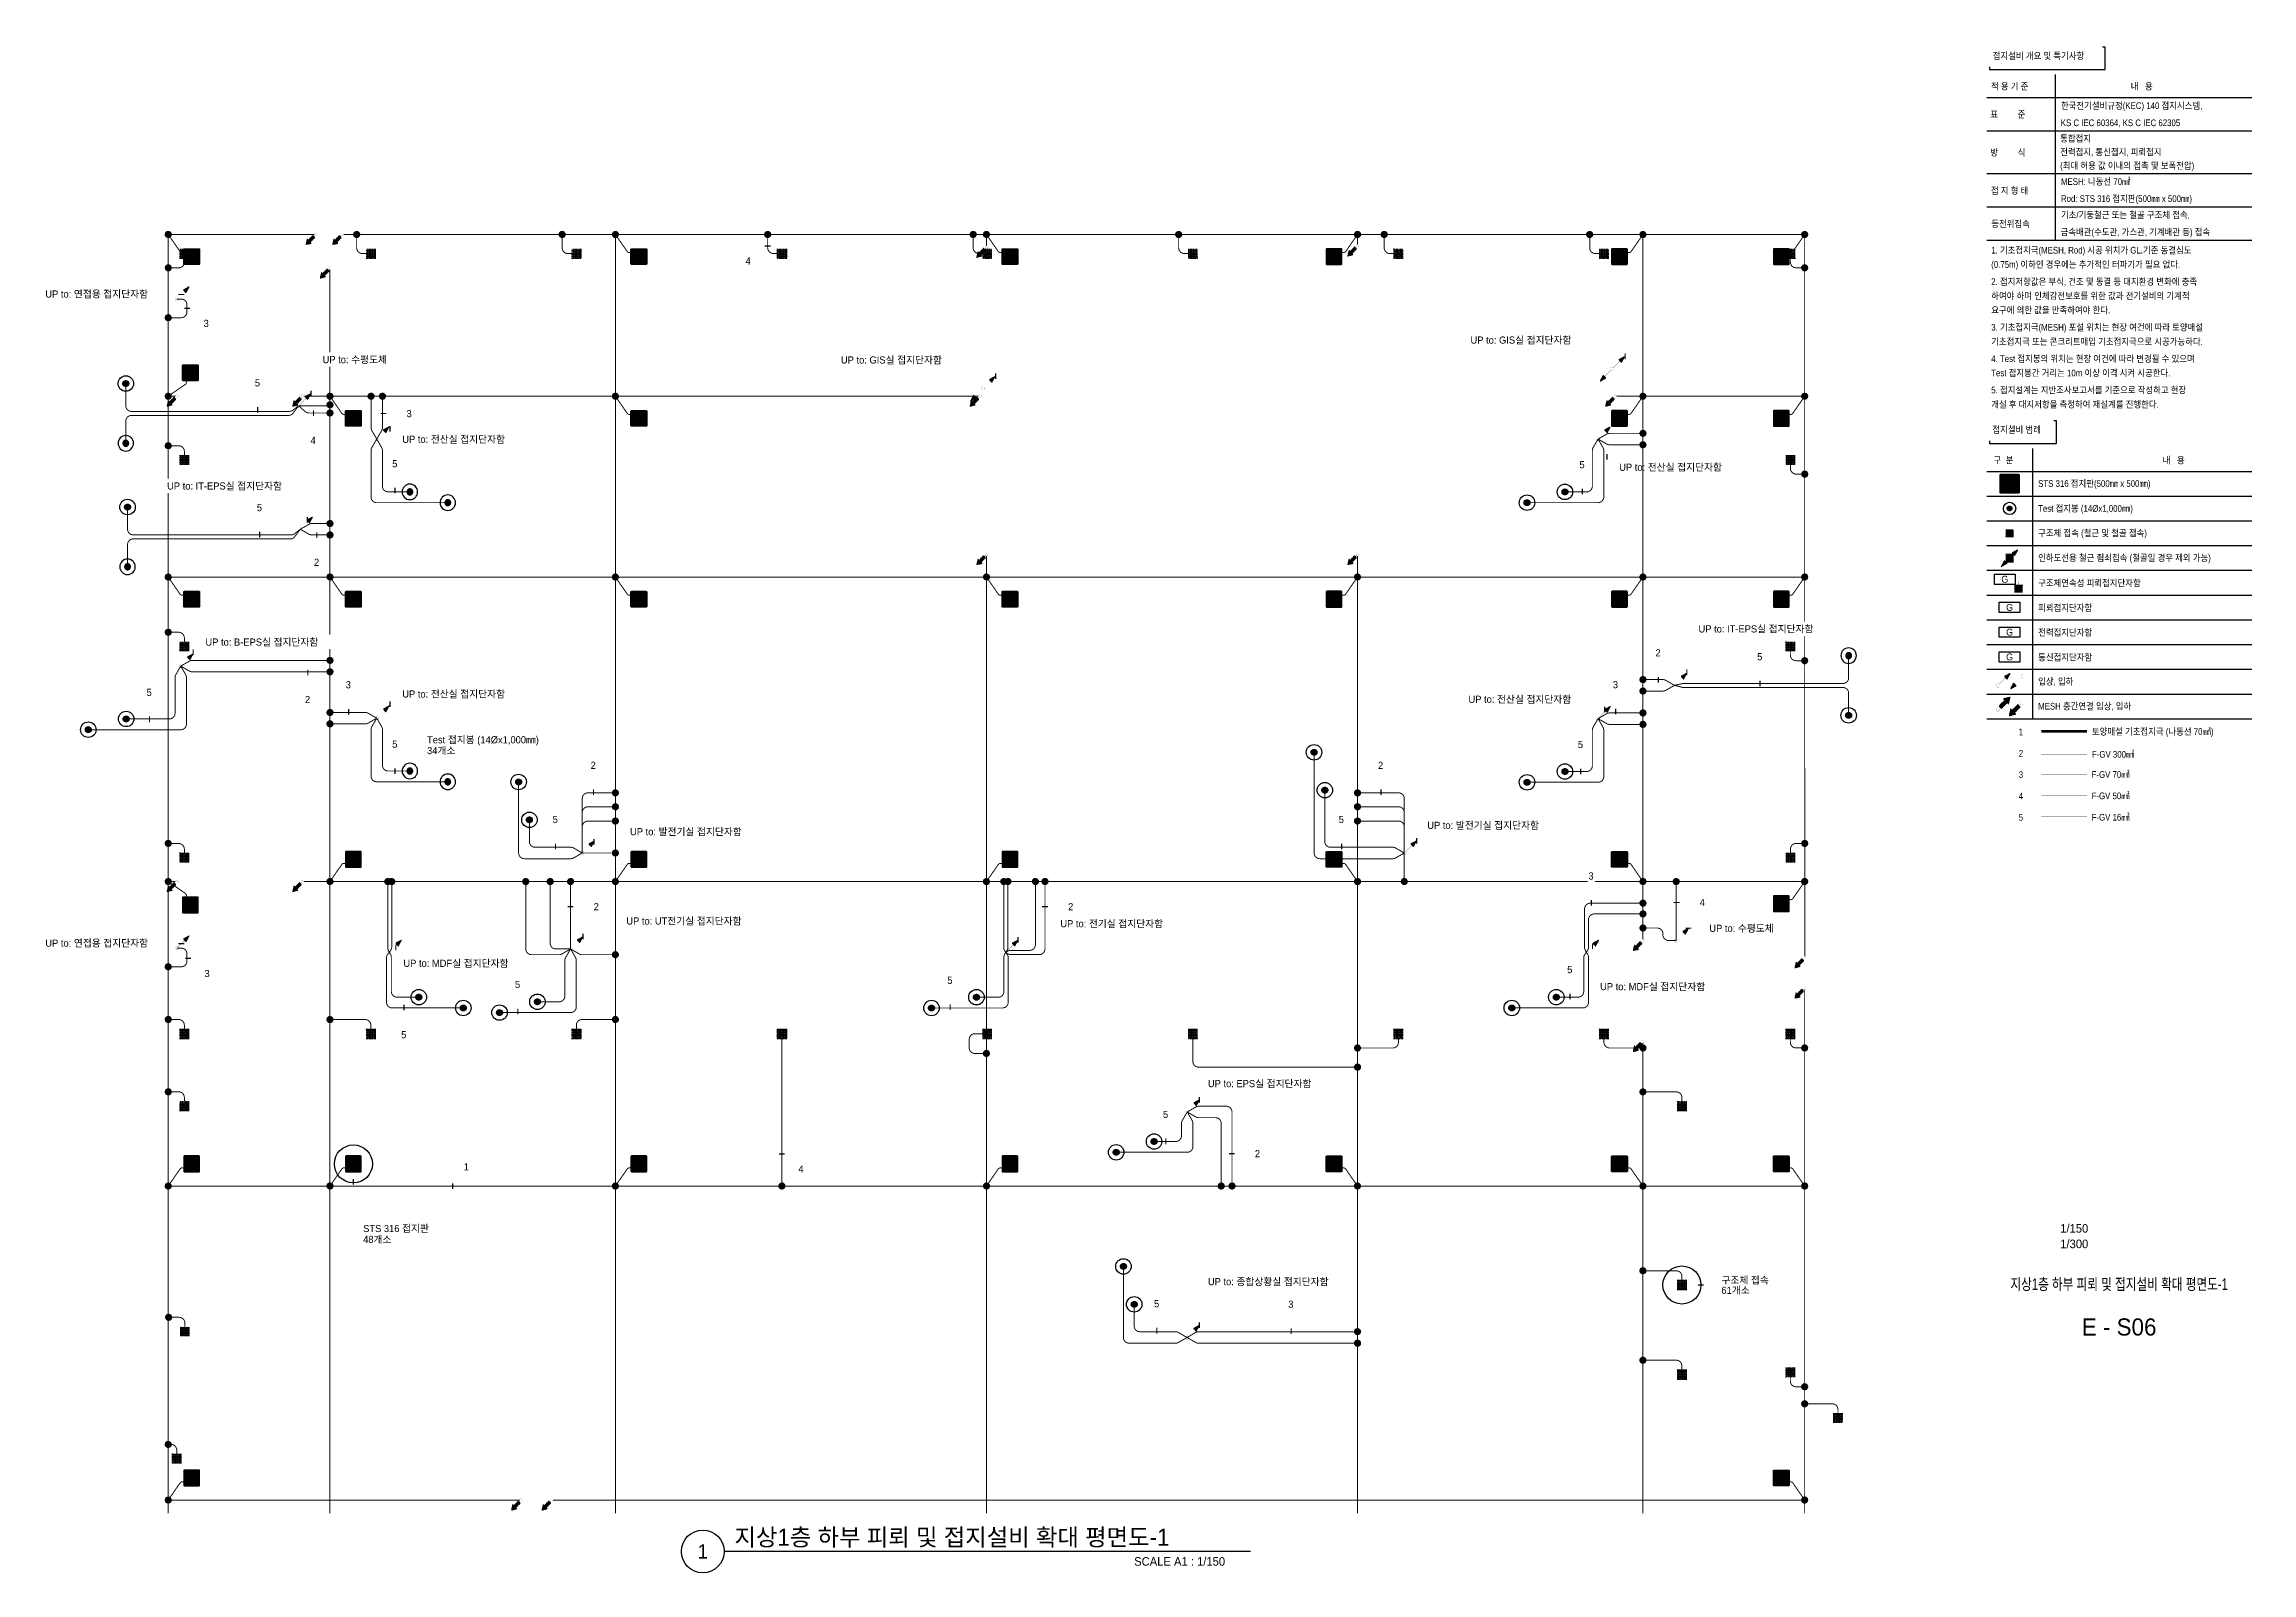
# Model space of a CAD drawing. Header units: millimetres. Extents: x 84495 to 502050, y -708375 to 1238700.
# Drawn here: x 259880 to 375900, y -530175 to -449850 of the extents above; entities that cross this region are included whole.
import ezdxf
from ezdxf.enums import TextEntityAlignment as Align

# ---------------------------------------------------------------- set-up
doc = ezdxf.new("R2010")
doc.units = ezdxf.units.MM
doc.header["$LTSCALE"] = 150
doc.set_wipeout_variables(frame=1)
for name, pattern in [('AM_ISO09W050', [22.5, 12, -1.5, 3, -1.5, 3, -1.5]), ('C2', [18.5, 13.5, -2, 1, -2]), ('HID', [2.3, 1.5, -0.8])]:
    doc.linetypes.add(name, pattern=pattern)
doc.layers.get('0').update_dxf_attribs({"lineweight": 0})
for name, color, linetype in [('------99 Grounding and Lightning', 3, 'Continuous'), ('------99 Grounding_Grounding Terminal Board_E', 3, 'Continuous'), ('------99 Grounding_Grounding Terminal Board_T', 2, 'Continuous'), ('------99 Grounding_Mesh', 6, 'Continuous'), ('-----09 E-WIRE-GV', 2, 'Continuous'), ('-----20 General Symbol', 3, 'Continuous'), ('-----29 Cable Schedule', 1, 'Continuous'), ('-----29 Indicator', 1, 'Continuous'), ('-----30 Text', 2, 'Continuous'), ('-----41 Drawing Title', 2, 'Continuous'), ('-----42 Drawing Number', 2, 'Continuous'), ('-----43 Drawing Scale', 3, 'Continuous')]:
    doc.layers.add(name, color=color, linetype=linetype)
doc.styles.add('ELEC', font='')
doc.styles.get('ELEC').set_extended_font_data('Dotum')
pattern_1 = [(180, (845852.563, 610254.6404), (-1e-14, -6.25), [])]

msp = doc.modelspace()

# ---------------------------------------------------------------- texts
at = {"layer": '-----41 Drawing Title', "style": 'ELEC', "width": 0.75}
msp.add_text('지상1층 하부 피뢰 및 접지설비 확대 평면도-1', height=600, dxfattribs=at).set_placement((368925, -515005), align=Align.MIDDLE_CENTER)
at = {"layer": '-----41 Drawing Title', "color": 2, "style": 'ELEC'}
msp.add_text('지상1층 하부 피뢰 및 접지설비 확대 평면도-1', height=900, dxfattribs=at).set_placement((296156, -528750))
at = {"layer": '-----41 Drawing Title', "color": 7, "style": 'ELEC'}
msp.add_text('1', height=750, dxfattribs=at).set_placement((294491, -529050), align=Align.MIDDLE)
at = {"layer": '-----41 Drawing Title', "style": 'ELEC'}
msp.add_text('SCALE A1 : 1/150', height=450, dxfattribs=at).set_placement((321941, -529800), align=Align.RIGHT)
at = {"layer": '-----42 Drawing Number', "style": 'ELEC'}
msp.add_text('E - S06', height=900, dxfattribs=at).set_placement((368925, -517255), align=Align.MIDDLE_CENTER)
at = {"layer": '-----43 Drawing Scale', "style": 'ELEC'}
for s, p in [('1/150', (365830, -512300)), ('1/300', (365830, -513115))]:
    msp.add_text(s, height=450, dxfattribs=at).set_placement(p)

# ---------------------------------------------------------------- blocks, each defined once
blk = doc.blocks.new('접지봉')
at = {"linetype": 'HID', "ltscale": 200}
h = blk.add_hatch(color=256, dxfattribs=at)
h.dxf.hatch_style = 1
edge = h.paths.add_edge_path()
edge.add_arc((0, 0), 102, 0, 360)
blk.add_circle((0, 0), 271)
blk.add_circle((0, 0), 102, dxfattribs=at)
blk = doc.blocks.new('접속점 (본딩)')
h = blk.add_hatch(color=256)
h.dxf.hatch_style = 1
h.paths.add_polyline_path([(125, 0, 1), (-125, 0, 1)])
at = {"const_width": 2}
for points in [[(125, 0, 1), (-125, 0)], [(125, 0, -1), (-125, 0)]]:
    blk.add_lwpolyline(points, format="xyb", dxfattribs=at)
blk = doc.blocks.new('입상입하1')
h = blk.add_hatch()
h.set_pattern_fill('ANSI31', color=256, scale=50, angle=135)
h.set_pattern_definition([(180, (845993.8846, 610394.13), (-1e-14, -6.25), [])])
h.paths.add_polyline_path([(432, 432), (321, 228), (229, 321)])
at = {"const_width": 3.93}
blk.add_lwpolyline([(0, 61, -1), (0, -61, -1), (0, 61)], format="xyb", dxfattribs=at)
for points in [[(43, 43), (275, 275)], [(434, 433), (322, 227), (229, 321), (434, 433)]]:
    blk.add_lwpolyline(points, dxfattribs=at)
blk = doc.blocks.new('STS 316 접지판')
blk.add_wipeout([(-254, -276), (-270, -270), (-276, -254), (-276, 254), (-270, 270), (-254, 276), (254, 276), (270, 270), (276, 254), (276, -254), (270, -270), (254, -276)])
h = blk.add_hatch(color=256)
h.dxf.hatch_style = 1
h.set_gradient(color1=(132, 132, 132), color2=(214, 214, 214), tint=1, name='SPHERICAL')
edge = h.paths.add_edge_path()
edge.add_line((-254, 276), (254, 276))
edge.add_arc((254, 254), 22.1, 0, 90, ccw=False)
edge.add_line((276, 254), (276, -254))
edge.add_arc((254, -254), 22.1, 270, 360, ccw=False)
edge.add_line((254, -276), (-254, -276))
edge.add_arc((-254, -254), 22.1, 180, 270, ccw=False)
edge.add_line((-276, -254), (-276, 254))
edge.add_arc((-254, 254), 22.1, 90, 180, ccw=False)
h.paths.add_polyline_path([(-169, 221), (169, 221, -0.668179), (173, 212), (-165, 212, -1.496606)], flags=16)
h.paths.add_polyline_path([(221, 169), (221, -169, -0.668179), (212, -173), (212, 165, -1.496606)], flags=16)
h.paths.add_polyline_path([(-173, -212), (165, -212, -1.496606), (169, -221), (-169, -221, -0.668179)], flags=16)
h.paths.add_polyline_path([(-221, 169, 0.022626), (-52, 0, 1.473564), (-43, 4, 0.045564)], flags=16)
h = blk.add_hatch(color=256)
h.set_gradient(color1=(255, 255, 255), tint=1, name='SPHERICAL')
edge = h.paths.add_edge_path()
edge.add_arc((-232, 232), 22.1, 0, 360)
edge = h.paths.add_edge_path()
edge.add_arc((-78, 249), 16.6, 0, 360)
edge = h.paths.add_edge_path()
edge.add_arc((78, 249), 16.6, 0, 360)
edge = h.paths.add_edge_path()
edge.add_arc((232, 232), 22.1, 0, 360)
edge = h.paths.add_edge_path()
edge.add_arc((249, -77), 16.6, 0, 360)
edge = h.paths.add_edge_path()
edge.add_arc((249, 77), 16.6, 0, 360)
edge = h.paths.add_edge_path()
edge.add_arc((-78, -249), 16.6, 0, 360)
edge = h.paths.add_edge_path()
edge.add_arc((78, -249), 16.6, 0, 360)
edge = h.paths.add_edge_path()
edge.add_arc((232, -232), 22.1, 0, 360)
edge = h.paths.add_edge_path()
edge.add_arc((-232, -232), 22.1, 0, 360)
edge = h.paths.add_edge_path()
edge.add_arc((-249, -77), 16.6, 0, 360)
edge = h.paths.add_edge_path()
edge.add_arc((-249, 77), 16.6, 0, 360)
edge = h.paths.add_edge_path()
edge.add_arc((0, 0), 22.1, 0, 360)
h = blk.add_hatch(color=256)
h.set_gradient(color1=(255, 255, 255), tint=1, name='SPHERICAL')
edge = h.paths.add_edge_path()
edge.add_arc((-249, -77), 16.6, 0, 360)
edge = h.paths.add_edge_path()
edge.add_arc((-249, 77), 16.6, 0, 360)
edge = h.paths.add_edge_path()
edge.add_arc((-232, 232), 22.1, 0, 360)
edge = h.paths.add_edge_path()
edge.add_arc((-78, 249), 16.6, 0, 360)
edge = h.paths.add_edge_path()
edge.add_arc((78, 249), 16.6, 0, 360)
edge = h.paths.add_edge_path()
edge.add_arc((0, 0), 22.1, 0, 360)
edge = h.paths.add_edge_path()
edge.add_arc((232, 232), 22.1, 0, 360)
h = blk.add_hatch(color=256)
h.set_gradient(color1=(132, 132, 132), one_color=1, tint=1, name='SPHERICAL')
edge = h.paths.add_edge_path()
edge.add_arc((0, 0), 22.1, 0, 360)
for points in [[(-254, 276), (254, 276, -0.414214), (276, 254), (276, -254, -0.414214), (254, -276), (-254, -276, -0.414214), (-276, -254), (-276, 254, -0.414214), (-254, 276, 0.033225)], [(-221, -169), (-221, 169, -0.668179), (-212, 173), (-43, 4, -0.414214), (-43, -4), (-212, -173, -0.668179), (-221, -169, -0.016281)], [(-169, 221), (169, 221, -0.668179), (173, 212), (4, 43, -0.414214), (-4, 43), (-173, 212, -0.668179), (-169, 221, -0.016281)], [(221, -169), (221, 169, 0.668179), (212, 173), (43, 4, 0.414214), (43, -4), (212, -173, 0.668179), (221, -169, 0.016281)], [(-169, -221), (169, -221, 0.668179), (173, -212), (4, -43, 0.414214), (-4, -43), (-173, -212, 0.668179), (-169, -221, 0.016281)]]:
    blk.add_lwpolyline(points, format="xyb")
for centre, radius in [((-249, 77), 16.6), ((-232, 232), 22.1), ((-78, 249), 16.6), ((0, 0), 22.1), ((78, 249), 16.6), ((232, 232), 22.1), ((249, 77), 16.6), ((-249, -77), 16.6), ((-232, -232), 22.1), ((-78, -249), 16.6), ((78, -249), 16.6), ((232, -232), 22.1), ((249, -77), 16.6)]:
    blk.add_circle(centre, radius)
blk = doc.blocks.new('A$Ccb354d3c')
at = {"layer": '------99 Grounding_Mesh', "xscale": 1.5, "yscale": 1.5, "zscale": 1.5}
for name, p in [('접속점 (본딩)', (0, 0)), ('STS 316 접지판', (1232, -1164))]:
    blk.add_blockref(name, p, dxfattribs=at)
at = {"layer": '------99 Grounding_Mesh', "linetype": 'AM_ISO09W050', "ltscale": 0.12, "const_width": 50}
blk.add_lwpolyline([(619, -893), (0, 0)], dxfattribs=at)
blk.add_lwpolyline([(619, -893, 0.7141311), (884, -816)], format="xyb", dxfattribs=at)
blk = doc.blocks.new('입상입하2')
h = blk.add_hatch()
h.set_pattern_fill('ANSI31', color=256, scale=100, angle=135)
h.set_pattern_definition([(180, (0, 0), (-2e-14, -12.5), [])])
h.paths.add_polyline_path([(326, 242), (377, 192), (433, 433), (192, 377), (242, 326), (39, 124), (124, 39)])
at = {"const_width": 3.93}
blk.add_lwpolyline([(0, 61, -1), (0, -61, -1), (0, 61)], format="xyb", dxfattribs=at)
blk.add_lwpolyline([(377, 192), (326, 242), (124, 39), (39, 124), (242, 326), (192, 377), (433, 433)], close=True, dxfattribs=at)
blk = doc.blocks.new('구조체접속')
h = blk.add_hatch()
h.set_pattern_fill('ANGLE', color=1, scale=200)
h.set_pattern_definition([(0, (0, 0), (0, 55), [40, -15]), (90, (0, 0), (-55, 3e-15), [40, -15])])
h.paths.add_polyline_path([(168, 168), (-168, 168), (-168, -168), (168, -168)])
at = {"color": 1}
for p, q in [((166, 168), (168, 166)), ((-168, -166), (-166, -168))]:
    blk.add_line(p, q, dxfattribs=at)
at = {"color": 1, "const_width": 2}
blk.add_lwpolyline([(168, 168), (-168, 168), (-168, -168), (168, -168)], close=True, dxfattribs=at)
blk = doc.blocks.new("'인하도선용 수직철근 또는 철골")
h = blk.add_hatch()
h.set_pattern_fill('ANSI31', color=256, scale=50, angle=135)
h.set_pattern_definition(pattern_1)
h.paths.add_polyline_path([(291, 293), (180, 89), (88, 181)])
h = blk.add_hatch()
h.set_pattern_fill('ANSI31', color=256, scale=50, angle=135)
h.set_pattern_definition(pattern_1)
h.paths.add_polyline_path([(-291, -293), (-180, -89), (-88, -181)])
at = {"const_width": 3.93}
for points in [[(293, 293), (181, 88), (88, 181), (293, 293)], [(-293, -293), (-181, -88), (-88, -181), (-293, -293)]]:
    blk.add_lwpolyline(points, dxfattribs=at)
at = {"xscale": 0.8, "yscale": 0.8, "zscale": 0.8}
blk.add_blockref('구조체접속', (0, 0), dxfattribs=at)
blk = doc.blocks.new('A$Cbdca0f5f')
at = {"color": 0}
blk.add_lwpolyline([(-360, -360), (-360, 0), (360, 0), (360, -360)], close=True, dxfattribs=at)
at = {"color": 0, "style": 'ELEC'}
blk.add_text('G', height=240, dxfattribs=at).set_placement((0, -180), align=Align.MIDDLE)
blk = doc.blocks.new('구조체연속성 TEST 단자함')
at = {"const_width": 2}
blk.add_lwpolyline([(491, -200), (491, -100, 0.414214), (391, 0), (360, 0)], format="xyb", dxfattribs=at)
at = {"layer": '------99 Grounding_Grounding Terminal Board_E'}
blk.add_blockref('A$Cbdca0f5f', (0, 180), dxfattribs=at)
at = {"xscale": 0.8, "yscale": 0.8, "zscale": 0.8}
blk.add_blockref('구조체접속', (491, -334), dxfattribs=at)
blk = doc.blocks.new('A13')
blk.add_lwpolyline([(-300, 0), (-300, 300), (300, 300), (300, 0)], close=True)
at = {"style": 'ELEC'}
blk.add_text('G', height=200, dxfattribs=at).set_placement((0, 150), align=Align.MIDDLE)
blk = doc.blocks.new('A$C8673a4d5')
blk.add_wipeout([(-32961, -47990), (-32961, -50363), (-32661, -50363), (-32661, -50663), (-25624, -50663), (-25624, -48290), (-25924, -48290), (-25924, -47990)]).dxf.layer = '-----29 Cable Schedule'
blk.add_wipeout([(-32961, -51192), (-5100, -51192), (-5100, -91305), (-32961, -91305)]).dxf.layer = '-----29 Cable Schedule'
at = {"layer": '-----29 Cable Schedule'}
blk.add_lwpolyline([(-32661, -50363), (-32661, -50663), (-25624, -50663), (-25624, -48290), (-25924, -48290)], dxfattribs=at)
blk.add_wipeout([(-32961, -47990), (-25924, -47990), (-25924, -50363), (-32961, -50363)]).dxf.layer = '-----29 Cable Schedule'
at = {"layer": '-----30 Text', "style": 'ELEC', "width": 0.9}
blk.add_text('접지설비 범례', height=700, dxfattribs=at).set_placement((-32369, -49206), align=Align.MIDDLE_LEFT)
blk.add_wipeout([(-32961, -51193), (-5100, -51193), (-5100, -91306), (-32961, -91306)]).dxf.layer = '-----29 Cable Schedule'
at = {"layer": '-----09 E-WIRE-GV', "color": 6, "linetype": 'AM_ISO09W050', "ltscale": 0.5, "const_width": 300}
blk.add_lwpolyline([(-27238, -80908), (-22438, -80908)], dxfattribs=at)
at = {"layer": '-----09 E-WIRE-GV', "color": 1, "linetype": 'C2', "ltscale": 0.5, "const_width": 30}
blk.add_lwpolyline([(-27238, -83304), (-22438, -83304)], dxfattribs=at)
at = {"layer": '-----09 E-WIRE-GV', "color": 3, "linetype": 'C2', "ltscale": 0.5, "const_width": 30}
blk.add_lwpolyline([(-27238, -85417), (-22438, -85417)], dxfattribs=at)
at = {"layer": '-----09 E-WIRE-GV', "color": 4, "linetype": 'C2', "ltscale": 0.5, "const_width": 30}
blk.add_lwpolyline([(-27238, -87664), (-22438, -87664)], dxfattribs=at)
at = {"layer": '-----09 E-WIRE-GV', "color": 2, "linetype": 'C2', "ltscale": 0.5, "const_width": 30}
blk.add_lwpolyline([(-27238, -89912), (-22438, -89912)], dxfattribs=at)
at = {"layer": '-----29 Cable Schedule'}
blk.add_line((-28161, -51193), (-28161, -79593), dxfattribs=at)
for points in [[(-32961, -53593), (-5100, -53593)], [(-32961, -56193), (-5100, -56193)], [(-32961, -58793), (-5100, -58793)], [(-32961, -61393), (-5100, -61393)], [(-32961, -63993), (-5100, -63993)], [(-32961, -66593), (-5100, -66593)], [(-32961, -69193), (-5100, -69193)], [(-32961, -71793), (-5100, -71793)], [(-32961, -74393), (-5100, -74393)], [(-32961, -76993), (-5100, -76993)], [(-32961, -79593), (-5100, -79593)]]:
    blk.add_lwpolyline(points, dxfattribs=at)
at = {"layer": '------99 Grounding and Lightning'}
for name, p, xscale, yscale, zscale in [('구조체접속', (-30561, -60093), 2.4, 2.4, 2.4), ("'인하도선용 수직철근 또는 철골", (-30561, -62693), 3, 3, 3), ('구조체연속성 TEST 단자함', (-31062, -64931), 3, 3, 3)]:
    blk.add_blockref(name, p, dxfattribs=dict(at, xscale=xscale, yscale=yscale, zscale=zscale))
at = {"layer": '------99 Grounding_Grounding Terminal Board_E', "xscale": 3, "yscale": 3, "zscale": 3}
for p in [(-30561, -67353), (-30561, -69953)]:
    blk.add_blockref('A$Cbdca0f5f', p, dxfattribs=at)
at = {"layer": '------99 Grounding_Grounding Terminal Board_T', "xscale": 3.6, "yscale": 3.6, "zscale": 3.6}
blk.add_blockref('A13', (-30561, -73633), dxfattribs=at)
at = {"layer": '-----20 General Symbol', "xscale": 3, "yscale": 3, "zscale": 3}
for name, p in [('입상입하1', (-31786, -76095)), ('입상입하2', (-31798, -78616))]:
    blk.add_blockref(name, p, dxfattribs=at)
at = {"layer": '-----20 General Symbol', "xscale": 3, "yscale": 3, "zscale": 3, "rotation": 179.9999999997969}
for name, p in [('입상입하1', (-29184, -75140)), ('입상입하2', (-29324, -77969))]:
    blk.add_blockref(name, p, dxfattribs=at)
at = {"layer": '-----30 Text', "style": 'ELEC', "width": 0.9}
for s, p in [('내   용', (-14473, -52422)), ('STS 316 접지판(500㎜ x 500㎜)', (-27561, -54875)), ('Test 접지봉 (14Øx1,000㎜)', (-27561, -57493)), ('구조체 접속 (철근 및 철골 접속)', (-27561, -60083)), ('인하도선용 철근 죔쇠접속 (철골일 경우 제외 가능)', (-27561, -62683)), ('구조체연속성 피뢰접지단자함', (-27561, -65331)), ('피뢰접지단자함', (-27561, -67931)), ('전력접지단자함', (-27561, -70531)), ('통신접지단자함', (-27561, -73131)), ('입상, 입하', (-27561, -75675)), ('MESH 층간연결 입상, 입하', (-27561, -78275)), ('토양매설 기초접지극 (나동선 70㎟)', (-21904, -80938)), ('F-GV 300㎟ ', (-21904, -83333)), ('F-GV 70㎟', (-21940, -85447)), ('F-GV 50㎟', (-21940, -87694)), ('F-GV 16㎟', (-21940, -89941))]:
    blk.add_text(s, height=700, dxfattribs=at).set_placement(p, align=Align.MIDDLE_LEFT)
blk.add_wipeout([(-32961, -11903), (-5100, -11903), (-5100, -47690), (-32961, -47690)]).dxf.layer = '-----29 Cable Schedule'
at = {"layer": '------99 Grounding_Mesh', "xscale": 3.6, "yscale": 3.6, "zscale": 3.6}
blk.add_blockref('STS 316 접지판', (-30561, -54893), dxfattribs=at)
for points, layer in [([(-32961, -11903), (-5100, -11903), (-5100, -47690), (-32961, -47690)], '-----29 Cable Schedule'), ([(-30090, -83689), (-30090, -82716), (-29247, -82229), (-28404, -82716), (-28404, -83689), (-29247, -84176)], '-----29 Indicator'), ([(-30090, -90431), (-30090, -89457), (-29247, -88970), (-28404, -89457), (-28404, -90431), (-29247, -90917)], '-----29 Indicator')]:
    blk.add_wipeout(points).dxf.layer = layer
at = {"layer": '-----29 Cable Schedule'}
for points in [[(-32961, -14303), (-5100, -14303)], [(-32961, -17803), (-5100, -17803)], [(-32961, -22303), (-5100, -22303)], [(-32961, -25803), (-5100, -25803)], [(-32961, -29303), (-5100, -29303)]]:
    blk.add_lwpolyline(points, dxfattribs=at)
at = {"layer": '------99 Grounding and Lightning', "xscale": 2.4, "yscale": 2.4, "zscale": 2.4}
blk.add_blockref('접지봉', (-30561, -57493), dxfattribs=at)
at = {"layer": '-----30 Text', "style": 'ELEC', "width": 0.9}
for s, p in [('적 용 기 준', (-32525, -13133)), ('내   용', (-17834, -13133)), ('표         준', (-32594, -16073)), ('한국전기설비규정(KEC) 140 접지시스템,', (-25161, -15165)), ('통합접지', (-25245, -18609)), ('KS C IEC 60364, KS C IEC 62305', (-25182, -16965)), ('방         식', (-32594, -20083)), ('전력접지, 통신접지, 피뢰접지 ', (-25245, -20036)), ('(최대 허용 값 이내의 접촉 및 보폭전압)', (-25245, -21462)), ('MESH: 나동선 70㎟', (-25161, -23136)), ('접 지 형 태', (-32525, -24091)), ('Rod: STS 316 접지판(500㎜ x 500㎜)', (-25161, -24936)), ('등전위접속', (-32491, -27583)), ('기초/기둥철근 또는 철골 구조체 접속,', (-25161, -26644)), ('1. 기초접지극(MESH, Rod) 시공 위치가 GL.기준 동결심도', (-32491, -30353)), ('금속배관(수도관, 가스관, 기계배관 등) 접속', (-25197, -28444)), ('(0.75m) 이하인 경우에는 추가적인 터파기가 필요 없다.', (-32491, -31853)), ('하여야 하며 인체감전보호를 위한 값과 전기설비의 기계적 ', (-32491, -35153)), ('2. 접지저항값은 부식, 건조 및 동결 등 대지환경 변화에 충족', (-32491, -33653)), ('요구에 의한 값을 만족하여야 한다.', (-32491, -36653)), ('3. 기초접지극(MESH) 포설 위치는 현장 여건에 따라 토양매설', (-32491, -38453)), ('4. Test 접지봉의 위치는 현장 여건에 따라 변경될 수 있으며', (-32491, -41753)), ('기초접지극 또는 콘크리트매입 기초접지극으로 시공가능하다.', (-32491, -39953)), ('Test 접지봉간 거리는 10m 이상 이격 시켜 시공한다.', (-32491, -43253)), ('5. 접지설계는 지반조사보고서를 기준으로 작성하고 현장 ', (-32491, -45053)), ('개설 후 대지저항을 측정하여 재설계를 진행한다.', (-32491, -46553)), ('구  분', (-32253, -52408))]:
    blk.add_text(s, height=700, dxfattribs=at).set_placement(p, align=Align.MIDDLE_LEFT)
for points, layer in [([(-32961, -8700), (-32961, -11074), (-32661, -11074), (-32661, -11374), (-20506, -11374), (-20506, -9000), (-20806, -9000), (-20806, -8700)], '-----29 Cable Schedule'), ([(-30090, -81442), (-30090, -80468), (-29247, -79982), (-28404, -80468), (-28404, -81442), (-29247, -81929)], '-----29 Indicator'), ([(-30090, -88183), (-30090, -87210), (-29247, -86723), (-28404, -87210), (-28404, -88183), (-29247, -88670)], '-----29 Indicator')]:
    blk.add_wipeout(points).dxf.layer = layer
at = {"layer": '-----29 Cable Schedule'}
blk.add_lwpolyline([(-32661, -11074), (-32661, -11374), (-20506, -11374), (-20506, -9000), (-20806, -9000)], dxfattribs=at)
at = {"layer": '-----30 Text', "style": 'ELEC', "width": 0.9}
for s, p in [('1', (-29603, -80979)), ('5', (-29603, -89960))]:
    blk.add_text(s, height=700, dxfattribs=at).set_placement(p, align=Align.MIDDLE_LEFT)
blk.add_wipeout([(-30090, -85936), (-30090, -84963), (-29247, -84476), (-28404, -84963), (-28404, -85936), (-29247, -86423)]).dxf.layer = '-----29 Indicator'
for s, p in [('2', (-29603, -83226)), ('3', (-29603, -85465)), ('4', (-29603, -87713))]:
    blk.add_text(s, height=700, dxfattribs=at).set_placement(p, align=Align.MIDDLE_LEFT)
blk.add_wipeout([(-32961, -8700), (-20806, -8700), (-20806, -11074), (-32961, -11074)]).dxf.layer = '-----29 Cable Schedule'
at = {"layer": '-----29 Cable Schedule'}
blk.add_lwpolyline([(-25761, -11903), (-25761, -29303)], dxfattribs=at)
at = {"layer": '-----30 Text', "style": 'ELEC', "width": 0.9}
blk.add_text('접지설비 개요 및 특기사항', height=700, dxfattribs=at).set_placement((-32331, -9925), align=Align.MIDDLE_LEFT)

# ---------------------------------------------------------------- linework, layer by layer
at = {"layer": '------99 Grounding_Mesh', "linetype": 'AM_ISO09W050', "const_width": 50, "elevation": 0}
for points in [[(266400, -459850), (274076, -459850)], [(266400, -459850), (266400, -527050)], [(275624, -459850), (352400, -459850)], [(289900, -459850), (289900, -527050)], [(309400, -460450), (309400, -459850)], [(328900, -459850), (328900, -460376)], [(352400, -459850), (352401, -497776)], [(274900, -461684), (274900, -527050)], [(273524, -468350), (308976, -468350)], [(342524, -468350), (352400, -468350)], [(309400, -527050), (309400, -476744)], [(328900, -476744), (328900, -527050)], [(266400, -477850), (352400, -477850)], [(273524, -493850), (352400, -493850)], [(352399, -499524), (352400, -527050)], [(343900, -502324), (343900, -527050)], [(266400, -509850), (352400, -509850)]]:
    msp.add_lwpolyline(points, dxfattribs=at)
at = {"layer": '------99 Grounding_Mesh', "const_width": 50, "elevation": 0}
for points in [[(266400, -468350), (266776, -468350)], [(266400, -493850), (266776, -493850)]]:
    msp.add_lwpolyline(points, dxfattribs=at)
at = {"layer": '------99 Grounding_Mesh', "linetype": 'AM_ISO09W050', "const_width": 50}
for points in [[(266400, -526350), (284876, -526350)], [(286624, -526350), (352400, -526350)]]:
    msp.add_lwpolyline(points, dxfattribs=at)
at = {"layer": '-----09 E-WIRE-GV', "color": 4, "linetype": 'C2', "ltscale": 0.1, "const_width": 50, "elevation": 0}
for points in [[(276797, -460851), (276602, -460851, -0.4142136), (276302, -460551), (276302, -459850)], [(287597, -460851), (287402, -460851, -0.4142136), (287102, -460551), (287102, -459850)], [(298397, -460851), (298202, -460851, -0.4142136), (297902, -460551), (297902, -459850)], [(319997, -460851), (319802, -460851, -0.4142136), (319502, -460551), (319502, -459850)], [(330797, -460851), (330602, -460851, -0.4142136), (330302, -460551), (330302, -459850)], [(341597, -460851), (341402, -460851, -0.4142136), (341102, -460551), (341102, -459850)], [(267248, -471445), (267248, -471250, 0.4142136), (266948, -470950), (266400, -470950)], [(351653, -471949), (351653, -472144, 0.4142136), (351953, -472444), (352406, -472444)], [(267248, -481248), (267248, -481053, 0.4142136), (266948, -480753), (266400, -480753)], [(351647, -481752), (351647, -481947, 0.4142136), (351947, -482247), (352400, -482247)], [(267248, -492345), (267248, -492150, 0.4142136), (266948, -491850), (266400, -491850)], [(351653, -492345), (351653, -492150, -0.4142136), (351953, -491850), (352406, -491850)], [(277050, -501598), (277050, -501403, 0.4142136), (276750, -501103), (274900, -501103)], [(287850, -501595), (287850, -501400, -0.4142136), (288150, -501100), (289900, -501100)], [(309198, -501847), (308792, -501847, 0.4142136), (308492, -502147), (308492, -502584, 0.4142136), (308792, -502884), (309400, -502884)], [(328900, -503603), (320550, -503603, -0.4142136), (320250, -503303), (320250, -502099)], [(331050, -502102), (331050, -502297, -0.4142136), (330750, -502597), (328900, -502597)], [(341850, -502102), (341850, -502297, 0.4142136), (342150, -502597), (343900, -502597)], [(351647, -502099), (351647, -502294, 0.4142136), (351947, -502594), (352400, -502594)], [(345950, -505398), (345950, -505203, 0.4142136), (345650, -504903), (343900, -504903)], [(345950, -519498), (345950, -519303, 0.4142136), (345650, -519003), (343900, -519003)], [(351647, -519902), (351647, -520097, 0.4142136), (351947, -520397), (352400, -520397)], [(354150, -521788), (354150, -521593, 0.4142136), (353850, -521293), (352400, -521293)], [(266850, -523923), (266850, -523728, 0.4142136), (266550, -523428), (266400, -523428)]]:
    msp.add_lwpolyline(points, format="xyb", dxfattribs=at)
at = {"layer": '-----09 E-WIRE-GV', "color": 3, "linetype": 'C2', "ltscale": 0.3, "const_width": 50}
msp.add_lwpolyline([(266850, -463243), (267085, -463243, -0.4142136), (267385, -463543), (267385, -463923, -0.4142136), (267085, -464223), (266400, -464223)], format="xyb", dxfattribs=at)
at = {"layer": '-----09 E-WIRE-GV', "color": 3, "linetype": 'C2', "ltscale": 0.3, "const_width": 50, "elevation": 0}
for points in [[(277358, -470600), (277618, -470150, 0.1316525), (277658, -470000), (277658, -468350)], [(341542, -470600), (341992, -470340, -0.1316525), (342142, -470300), (343900, -470300)], [(341542, -470600), (341992, -470860, 0.1316525), (342142, -470900), (343900, -470900)], [(277358, -485266), (276908, -485006, 0.1316525), (276758, -484966), (274900, -484966)], [(277358, -485266), (276908, -485526, -0.1316525), (276758, -485566), (274900, -485566)], [(341542, -485292), (341992, -485032, -0.1316525), (342142, -484992), (343900, -484992)], [(341542, -485292), (341992, -485552, 0.1316525), (342142, -485592), (344000, -485592)], [(278010, -497570), (277960, -497443, -0.0934639), (277940, -497333), (277940, -493850)], [(278010, -497570), (278086, -497470, 0.1636487), (278147, -497289), (278147, -493850)], [(340931, -497570), (340870, -497457, -0.1241405), (340834, -497314), (340834, -495286, -0.4142136), (341134, -494986), (343900, -494986)], [(340931, -497570), (340997, -497462, 0.1379562), (341041, -497306), (341041, -495853, -0.4142136), (341341, -495553), (343900, -495553)], [(266850, -497350), (267085, -497350, -0.4142136), (267385, -497650), (267385, -498030, -0.4142136), (267085, -498330), (266400, -498330)], [(319942, -517808), (320392, -517548, -0.1316525), (320542, -517508), (328900, -517508)], [(319942, -517808), (320392, -518068, 0.1316525), (320542, -518108), (328900, -518108)]]:
    msp.add_lwpolyline(points, format="xyb", dxfattribs=at)
at = {"layer": '-----09 E-WIRE-GV', "color": 2, "linetype": 'C2', "ltscale": 0.3, "const_width": 50, "elevation": 0}
for points in [[(277358, -470600), (277098, -471050, 0.1316525), (277058, -471200), (277058, -473643, 0.4142136), (277358, -473943), (281091, -473943)], [(277358, -470600), (277618, -471050, -0.1316525), (277658, -471200), (277658, -473076, 0.4142136), (277958, -473376), (279100, -473376)], [(341542, -470600), (341802, -471050, -0.1316525), (341842, -471200), (341842, -473643, -0.4142136), (341542, -473943), (337809, -473943)], [(341542, -470600), (341282, -471050, 0.1316525), (341242, -471200), (341242, -473076, -0.4142136), (340942, -473376), (339800, -473376)], [(264262, -474172), (264262, -475336, 0.4142136), (264562, -475636), (272859, -475636, 0.1672844), (273043, -475573), (273342, -475339)], [(267058, -482530), (267318, -482980, -0.1316525), (267358, -483130), (267358, -485573, -0.4142136), (267058, -485873), (262198, -485873)], [(267058, -482530), (266798, -482980, 0.1316525), (266758, -483130), (266758, -485006, -0.4142136), (266458, -485306), (264190, -485306)], [(345558, -483541), (345979, -483451, -0.0526119), (346042, -483444), (354410, -483444, 0.4142136), (354710, -483144), (354710, -481980)], [(354710, -485119), (354710, -483955, 0.4142136), (354410, -483655), (346047, -483655, -0.0620929), (345974, -483646), (345558, -483541)], [(277358, -485266), (277098, -485716, 0.1316525), (277058, -485866), (277058, -488309, 0.4142136), (277358, -488609), (281091, -488609)], [(277358, -485266), (277618, -485716, -0.1316525), (277658, -485866), (277658, -487742, 0.4142136), (277958, -488042), (279100, -488042)], [(341542, -485292), (341802, -485742, -0.1316525), (341842, -485892), (341842, -488335, -0.4142136), (341542, -488635), (337809, -488635)], [(341542, -485292), (341282, -485742, 0.1316525), (341242, -485892), (341242, -487768, -0.4142136), (340942, -488068), (339800, -488068)], [(288158, -492350), (287708, -492610, -0.1316525), (287558, -492650), (285115, -492650, -0.4142136), (284815, -492350), (284815, -488617)], [(288158, -492350), (287708, -492090, 0.1316525), (287558, -492050), (285682, -492050, -0.4142136), (285382, -491750), (285382, -490608)], [(281907, -500493), (278173, -500493, -0.4142136), (277873, -500193), (277873, -497851, -0.163907), (277934, -497670), (278010, -497570)], [(279568, -499926), (278426, -499926, -0.4142136), (278126, -499626), (278126, -497838, 0.1437066), (278078, -497676), (278010, -497570)], [(287545, -497393), (287805, -497843, -0.1316525), (287845, -497993), (287845, -500436, -0.4142136), (287545, -500736), (283812, -500736)], [(287545, -497393), (287285, -497843, 0.1316525), (287245, -497993), (287245, -499869, -0.4142136), (286945, -500169), (285803, -500169)], [(310410, -497570), (310486, -497674, -0.1594596), (310544, -497851), (310544, -500196, -0.4142136), (310244, -500496), (306511, -500496)], [(310410, -497570), (310349, -497689, 0.1191778), (310316, -497826), (310316, -499629, -0.4142136), (310016, -499929), (308874, -499929)], [(340931, -497570), (340997, -497678, -0.1382502), (341042, -497835), (341042, -500193, -0.4142136), (340742, -500493), (337008, -500493)], [(340931, -497570), (340854, -497668, 0.1686944), (340789, -497854), (340789, -499626, -0.4142136), (340489, -499926), (339347, -499926)], [(319951, -505958), (320211, -506408, -0.1316525), (320251, -506558), (320251, -507777, -0.4142136), (319951, -508077), (316218, -508077)], [(319951, -505958), (319691, -506408, 0.1316525), (319651, -506558), (319651, -507210, -0.4142136), (319351, -507510), (318209, -507510)], [(319942, -517808), (319492, -518068, -0.1316525), (319342, -518108), (316899, -518108, -0.4142136), (316599, -517808), (316599, -514075)], [(319942, -517808), (319492, -517548, 0.1316525), (319342, -517508), (317466, -517508, -0.4142136), (317166, -517208), (317166, -516066)]]:
    msp.add_lwpolyline(points, format="xyb", dxfattribs=at)
at = {"layer": '-----09 E-WIRE-GV', "color": 1, "linetype": 'C2', "ltscale": 0.3, "const_width": 50, "elevation": 0}
for points in [[(273342, -475339), (273792, -475080, -0.1316525), (273942, -475039), (274900, -475039)], [(273342, -475339), (273792, -475599, 0.1316525), (273942, -475639), (274900, -475639)], [(267058, -482530), (267508, -482270, -0.1316525), (267658, -482230), (274900, -482230)], [(267058, -482530), (267508, -482790, 0.1316525), (267658, -482830), (274900, -482830)], [(345558, -483541), (345108, -483281, 0.1316525), (344958, -483240), (343808, -483240)], [(345558, -483541), (345108, -483800, -0.1316525), (344958, -483840), (343808, -483840)], [(288158, -490358), (288158, -490221, -0.4142136), (288458, -489921), (289900, -489921)], [(288158, -491109), (288158, -490972, -0.4142136), (288458, -490672), (289900, -490672)], [(287545, -497393), (287095, -497653, -0.1316525), (286945, -497693), (285491, -497693, -0.4142136), (285191, -497393), (285191, -493850)], [(287545, -497393), (286772, -497393, -0.4142136), (286472, -497093), (286472, -493850)], [(287545, -497393), (287995, -497653, 0.1316525), (288145, -497693), (289900, -497693)], [(319951, -505958), (320401, -505699, -0.1316525), (320551, -505658), (322005, -505658, -0.4142136), (322305, -505958), (322305, -509850)], [(319951, -505958), (320401, -506218, 0.1316525), (320551, -506258), (321438, -506258, -0.4142136), (321738, -506558), (321738, -509850)]]:
    msp.add_lwpolyline(points, format="xyb", dxfattribs=at)
msp.add_lwpolyline([(287545, -497393), (287545, -493850)], dxfattribs=at)
at = {"layer": '-----09 E-WIRE-GV', "color": 4, "linetype": 'C2', "ltscale": 0.3, "const_width": 50, "elevation": 0}
msp.add_lwpolyline([(345650, -496950), (345650, -493850)], dxfattribs=at)
msp.add_lwpolyline([(345650, -496950), (345250, -496950, -0.4142136), (344950, -496650), (344950, -496592, 0.4142136), (344650, -496292), (343900, -496292)], format="xyb", dxfattribs=at)
at = {"layer": '-----09 E-WIRE-GV', "color": 4, "linetype": 'C2', "ltscale": 0.1, "const_width": 50}
for points in [[(267248, -501595), (267248, -501400, 0.4142136), (266948, -501100), (266400, -501100)], [(267248, -505395), (267248, -505200, 0.4142136), (266948, -504900), (266400, -504900)], [(345950, -514798), (345950, -514603, 0.4142136), (345650, -514303), (343900, -514303)], [(267273, -517243), (267273, -517048, 0.4142136), (266973, -516748), (266425, -516748)]]:
    msp.add_lwpolyline(points, format="xyb", dxfattribs=at)
at = {"layer": '-----09 E-WIRE-GV', "color": 4, "linetype": 'C2', "ltscale": 0.1, "const_width": 50, "elevation": 0}
msp.add_lwpolyline([(298650, -502099), (298650, -509850)], dxfattribs=at)
at = {"layer": '-----29 Indicator'}
msp.add_lwpolyline([(266075, -463005, 0, 0, 0), (266938, -463005, 64.2, 64.2, 0), (267239, -463005, 0, 0, 0)], format="xyseb", dxfattribs=at)
at = {"layer": '-----29 Indicator', "elevation": 0}
for points in [[(268411, -464114, 0, 0, 0), (268411, -463730, 0, 0, 0), (267547, -463730, 64.2, 64.2, 0), (267247, -463730, 0, 0, 0)], [(340808, -465425, 0, 0, 0), (342969, -465425, 0, 0, 0), (342969, -466104, 64.2, 64.2, 0), (342969, -466405, 0, 0, 0)], [(307724, -466471, 0, 0, 0), (309885, -466471, 0, 0, 0), (309885, -467150, 64.2, 64.2, 0), (309885, -467451, 0, 0, 0)], [(274032, -470258, 0, 0, 0), (274032, -469395, 64.2, 64.2, 0), (274032, -469094, 0, 0, 0)], [(278727, -469260, 0, 0, 0), (277864, -469260, 64.2, 64.2, 0), (277564, -469260, 0, 0, 0)], [(274212, -476665, 0, 0, 0), (274212, -475802, 64.2, 64.2, 0), (274212, -475501, 0, 0, 0)], [(268198, -481260, 0, 0, 0), (267709, -481260, 0, 0, 0), (267709, -481652, 64.2, 64.2, 0), (267709, -481953, 0, 0, 0)], [(273737, -483876, 0, 0, 0), (273737, -483012, 64.2, 64.2, 0), (273737, -482712, 0, 0, 0)], [(278542, -483988, 0, 0, 0), (278053, -483988, 0, 0, 0), (278053, -484380, 64.2, 64.2, 0), (278053, -484680, 0, 0, 0)], [(332468, -490889, 0, 0, 0), (332009, -490889, 0, 0, 0), (332009, -491568, 64.2, 64.2, 0), (332009, -491868, 0, 0, 0)], [(346686, -494949, 0, 0, 0), (345823, -494949, 64.2, 64.2, 0), (345522, -494949, 0, 0, 0)], [(266075, -497111, 0, 0, 0), (266938, -497111, 64.2, 64.2, 0), (267239, -497111, 0, 0, 0)], [(268455, -498274, 0, 0, 0), (268455, -497890, 0, 0, 0), (267592, -497890, 64.2, 64.2, 0), (267292, -497890, 0, 0, 0)], [(320977, -504497, 0, 0, 0), (320593, -504497, 0, 0, 0), (320593, -505175, 64.2, 64.2, 0), (320593, -505476, 0, 0, 0)], [(299663, -508556, 0, 0, 0), (299663, -508171, 0, 0, 0), (298800, -508171, 64.2, 64.2, 0), (298500, -508171, 0, 0, 0)], [(281728, -508837, 0, 0, 0), (281343, -508837, 0, 0, 0), (281343, -509700, 64.2, 64.2, 0), (281343, -510000, 0, 0, 0)]]:
    msp.add_lwpolyline(points, format="xyseb", dxfattribs=at)
at = {"layer": '-----29 Indicator'}
msp.add_circle((345948, -515050), 1000, dxfattribs=at)
at = {"layer": '-----41 Drawing Title', "color": 7}
msp.add_line((323284, -529050), (295616, -529050), dxfattribs=at)
msp.add_circle((294491, -529050), 1125, dxfattribs=at)

# ---------------------------------------------------------------- block references
at = {"layer": '------99 Grounding and Lightning', "yscale": 1.5, "zscale": 1.5}
for name, p, xscale, rotation in [('접속점 (본딩)', (276302, -459850), -1.5, 180), ('구조체접속', (277050, -460850), 1.5, 269.9999999999999), ('접속점 (본딩)', (287102, -459850), -1.5, 180), ('구조체접속', (287850, -460850), 1.5, 269.9999999999999), ('접속점 (본딩)', (297902, -459850), -1.5, 180), ('구조체접속', (298650, -460850), 1.5, 269.9999999999999), ('접속점 (본딩)', (319502, -459850), -1.5, 180), ('구조체접속', (320250, -460850), 1.5, 269.9999999999999), ('접속점 (본딩)', (330302, -459850), -1.5, 180), ('구조체접속', (331050, -460850), 1.5, 269.9999999999999), ('접속점 (본딩)', (341102, -459850), -1.5, 180), ('접속점 (본딩)', (266400, -464223), -1.5, 270), ('접속점 (본딩)', (277658, -468350), 1.5, 89.99999999999999), ('접지봉', (264170, -470822), -1.5, 180), ('접속점 (본딩)', (266400, -470950), 1.5, 270), ('접속점 (본딩)', (343900, -470300), 1.5, 89.99999999999999), ('접속점 (본딩)', (343900, -470900), 1.5, 89.99999999999999), ('구조체접속', (267250, -471697), 1.5, 269.9999999999999), ('구조체접속', (351653, -471697), 1.5, 269.9999999999999), ('접지봉', (279100, -473376), -1.5, 270), ('접지봉', (339800, -473376), 1.5, 90.00000000000001), ('접속점 (본딩)', (352406, -472444), 1.5, 90.00000000000001), ('접지봉', (281091, -473943), -1.5, 270), ('접지봉', (337809, -473943), 1.5, 90.00000000000001), ('접속점 (본딩)', (274900, -475039), 1.5, 179.9999999999999), ('접속점 (본딩)', (274900, -475639), 1.5, 179.9999999999999), ('접지봉', (264262, -477311), -1.5, 180), ('접속점 (본딩)', (266400, -480753), 1.5, 270), ('구조체접속', (267250, -481500), 1.5, 269.9999999999999), ('구조체접속', (351650, -481500), 1.5, 269.9999999999999), ('접속점 (본딩)', (274900, -482230), 1.5, 179.9999999999999), ('접속점 (본딩)', (274900, -482830), 1.5, 179.9999999999999), ('접속점 (본딩)', (352400, -482247), 1.5, 90.00000000000001), ('접지봉', (264190, -485306), 1.5, 90), ('접속점 (본딩)', (274900, -484966), 1.5, 179.9999999999999), ('접속점 (본딩)', (343900, -484992), -1.5, 180), ('접지봉', (354710, -485119), 1.5, 180), ('접지봉', (262198, -485873), 1.5, 90), ('접속점 (본딩)', (274900, -485566), 1.5, 179.9999999999999), ('접속점 (본딩)', (343900, -485592), -1.5, 180), ('접지봉', (279100, -488042), -1.5, 270), ('접지봉', (281091, -488609), -1.5, 270), ('접지봉', (337809, -488635), 1.5, 90.00000000000001), ('접지봉', (339800, -488068), 1.5, 90.00000000000001), ('접속점 (본딩)', (289900, -489190), 1.5, 89.99999999999997), ('접속점 (본딩)', (328900, -489190), 1.5, 89.99999999999997), ('접속점 (본딩)', (289900, -489921), 1.5, 89.99999999999997), ('접속점 (본딩)', (289900, -490672), 1.5, 89.99999999999997), ('접속점 (본딩)', (266400, -491850), 1.5, 270), ('접속점 (본딩)', (352406, -491850), 1.5, 90.00000000000001), ('구조체접속', (267253, -492597), 1.5, 269.9999999999999), ('구조체접속', (351653, -492597), 1.5, 269.9999999999999), ('접속점 (본딩)', (277940, -493850), 1.5, 89.99999999999993), ('접속점 (본딩)', (278147, -493850), 1.5, 89.99999999999993), ('접속점 (본딩)', (285191, -493850), 1.5, 179.9999999999999), ('접속점 (본딩)', (286472, -493850), 1.5, 179.9999999999999), ('접속점 (본딩)', (287545, -493850), 1.5, 179.9999999999999), ('접속점 (본딩)', (311973, -493850), -1.5, 90.00000000000007), ('접속점 (본딩)', (312477, -493850), -1.5, 90.00000000000007), ('접속점 (본딩)', (331358, -493850), 1.5, 89.99999999999997), ('접속점 (본딩)', (345650, -493850), 1.5, 89.99999999999999), ('접속점 (본딩)', (343900, -494986), 1.5, 89.99999999999993), ('접속점 (본딩)', (343900, -495553), 1.5, 89.99999999999993), ('접속점 (본딩)', (343900, -496292), 1.5, 89.99999999999999), ('접속점 (본딩)', (289900, -497693), 1.5, 179.9999999999999), ('접속점 (본딩)', (266400, -498330), -1.5, 270), ('접지봉', (279568, -499926), 1.5, 90), ('접지봉', (285803, -500169), 1.5, 90), ('접지봉', (308874, -499929), 1.5, 90), ('접지봉', (339347, -499926), 1.5, 90), ('접속점 (본딩)', (266400, -501100), 1.5, 270), ('접속점 (본딩)', (274900, -501103), 1.5, 270), ('접지봉', (281907, -500493), 1.5, 90), ('접지봉', (283812, -500736), 1.5, 90), ('접속점 (본딩)', (289900, -501100), -1.5, 90), ('접지봉', (306511, -500496), 1.5, 90), ('접지봉', (337008, -500493), 1.5, 90), ('구조체접속', (267248, -501847), 1.5, 269.9999999999999), ('구조체접속', (277050, -501850), 1.5, 269.9999999999999), ('구조체접속', (287850, -501847), 1.5, 269.9999999999999), ('구조체접속', (298650, -501847), 1.5, 269.9999999999999), ('구조체접속', (309450, -501847), 1.5, 269.9999999999999), ('구조체접속', (320250, -501847), 1.5, 269.9999999999999), ('구조체접속', (331050, -501850), 1.5, 269.9999999999999), ('구조체접속', (341850, -501850), 1.5, 269.9999999999999), ('구조체접속', (351647, -501847), 1.5, 269.9999999999999), ('접속점 (본딩)', (352400, -502594), 1.5, 90.00000000000001), ('접속점 (본딩)', (266400, -504900), 1.5, 270), ('구조체접속', (267248, -505647), 1.5, 269.9999999999999), ('접속점 (본딩)', (343900, -504903), -1.5, 180), ('구조체접속', (345950, -505650), 1.5, 269.9999999999999), ('접지봉', (316218, -508077), 1.5, 90), ('접지봉', (318209, -507510), 1.5, 90), ('접속점 (본딩)', (298650, -509850), -1.5, 90), ('접속점 (본딩)', (343900, -514303), -1.5, 180), ('구조체접속', (345950, -515050), 1.5, 269.9999999999999), ('접속점 (본딩)', (266425, -516748), 1.5, 270), ('구조체접속', (267273, -517495), 1.5, 269.9999999999999), ('접속점 (본딩)', (343900, -519003), -1.5, 180), ('구조체접속', (345950, -519750), 1.5, 269.9999999999999), ('구조체접속', (351650, -519650), 1.5, 180), ('접속점 (본딩)', (352400, -520397), 1.5, 90.00000000000001), ('접속점 (본딩)', (352400, -521293), -1.5, 180), ('구조체접속', (354150, -522040), 1.5, 89.99999999999999), ('접속점 (본딩)', (266400, -523428), 1.5, 270)]:
    msp.add_blockref(name, p, dxfattribs=dict(at, xscale=xscale, rotation=rotation))
for name, p, xscale in [('접지봉', (264170, -467683), 1.5), ('접지봉', (264262, -474172), 1.5), ('접지봉', (354710, -481980), -1.5), ('접속점 (본딩)', (343900, -483240), 1.5), ('접속점 (본딩)', (343900, -483840), 1.5), ('접지봉', (326616, -487058), 1.5), ('접지봉', (284815, -488617), 1.5), ('접지봉', (327183, -489049), 1.5), ('접지봉', (285382, -490608), 1.5), ('접속점 (본딩)', (309400, -502884), 1.5), ('접속점 (본딩)', (328900, -502597), 1.5), ('접속점 (본딩)', (328900, -503603), 1.5), ('접속점 (본딩)', (343900, -502597), -1.5), ('접속점 (본딩)', (321738, -509850), 1.5), ('접속점 (본딩)', (322305, -509850), 1.5), ('접지봉', (316599, -514075), 1.5), ('접지봉', (317166, -516066), 1.5), ('접속점 (본딩)', (328900, -517500), 1.5), ('접속점 (본딩)', (328900, -518108), 1.5)]:
    msp.add_blockref(name, p, dxfattribs=dict(at, xscale=xscale))
at = {"layer": '-----20 General Symbol', "rotation": 180}
for name, p, xscale, yscale, zscale in [('입상입하2', (274150, -459850), 1.2, 1.2, 1.2), ('입상입하2', (275550, -459850), 1.2, 1.2, 1.2), ('입상입하2', (274900, -461610), 1.2, 1.2, 1.2), ('입상입하1', (342292, -466904), 1.5, 1.5, 1.5), ('입상입하2', (273450, -468350), 1.2, 1.2, 1.2), ('입상입하2', (309050, -468350), 1.2, 1.2, 1.2), ('입상입하1', (309208, -467950), 1.5, 1.5, 1.5), ('입상입하2', (273450, -493850), 1.2, 1.2, 1.2), ('입상입하2', (343900, -496950), 1.2, 1.2, 1.2), ('입상입하2', (352401, -497850), 1.2, 1.2, 1.2), ('입상입하2', (352399, -499450), 1.2, 1.2, 1.2), ('입상입하2', (343900, -502250), 1.2, 1.2, 1.2), ('입상입하2', (284950, -526350), 1.2, 1.2, 1.2), ('입상입하2', (286550, -526350), 1.2, 1.2, 1.2)]:
    msp.add_blockref(name, p, dxfattribs=dict(at, xscale=xscale, yscale=yscale, zscale=zscale))
at = {"layer": '-----20 General Symbol', "xscale": 1.5, "yscale": 1.5, "zscale": 1.5}
for p in [(266850, -463243), (342292, -466904), (309208, -467950), (273250, -468850), (277358, -470600), (341542, -470600), (273342, -475339), (267058, -482530), (345558, -483541), (277358, -485266), (341542, -485292), (288158, -492350), (331358, -492350), (345650, -496950), (266850, -497350), (278010, -497570), (287545, -497393), (310410, -497570), (340931, -497570), (319951, -505958), (319942, -517808)]:
    msp.add_blockref('입상입하1', p, dxfattribs=at)
at = {"layer": '-----29 Cable Schedule', "xscale": 0.5, "yscale": 0.5, "zscale": 0.5}
msp.add_blockref('A$C8673a4d5', (378450, -445500), dxfattribs=at)

msp.set_redraw_order([(e.dxf.handle, doc.entitydb.next_handle()) for e in msp.query("TEXT MTEXT ATTDEF DIMENSION ARC_DIMENSION")])  # texts and dimensions are drawn at this point

# ---------------------------------------------------------------- wipeouts: each hides what was drawn before it
for points in [[(296537, -461443), (296537, -461037), (296889, -460834), (297240, -461037), (297240, -461443), (296889, -461646)], [(342495, -471699), (348866, -471699), (348866, -472449), (342495, -472449)], [(342120, -483706), (342120, -483300), (342471, -483097), (342823, -483300), (342823, -483706), (342471, -483909)], [(329777, -487945), (329777, -487539), (330129, -487336), (330480, -487539), (330480, -487945), (330129, -488148)], [(288559, -495369), (288559, -494963), (288910, -494761), (289261, -494963), (289261, -495369), (288910, -495572)], [(313491, -495369), (313491, -494963), (313842, -494761), (314194, -494963), (314194, -495369), (313842, -495572)], [(278440, -502095), (278440, -501689), (278791, -501486), (279142, -501689), (279142, -502095), (278791, -502297)], [(323305, -508349), (323305, -507943), (323656, -507740), (324007, -507943), (324007, -508349), (323656, -508551)], [(276517, -511775), (280505, -511775), (280505, -512936), (276517, -512936)], [(347962, -514483), (350874, -514483), (350874, -515617), (347962, -515617)], [(325061, -516258), (325061, -515853), (325412, -515650), (325764, -515853), (325764, -516258), (325412, -516461)]]:
    msp.add_wipeout(points).dxf.layer = '-----29 Indicator'

# ---------------------------------------------------------------- next in the draw order: linework, layer by layer
at = {"layer": '------99 Grounding_Mesh', "linetype": 'AM_ISO09W050', "const_width": 50, "elevation": 0}
msp.add_lwpolyline([(343900, -459850), (343900, -496876)], dxfattribs=at)
at = {"layer": '-----29 Indicator', "elevation": 0}
for points in [[(296889, -460834, 0, 0, 0), (296889, -460450, 0, 0, 0), (297752, -460450, 64.2, 64.2, 0), (298052, -460450, 0, 0, 0)], [(342495, -472074, 0, 0, 0), (342006, -472074, 0, 0, 0), (342006, -471681, 64.2, 64.2, 0), (342006, -471381, 0, 0, 0)], [(342471, -483909, 0, 0, 0), (342471, -484772, 64.2, 64.2, 0), (342471, -485072, 0, 0, 0)], [(330129, -488148, 0, 0, 0), (330129, -489011, 64.2, 64.2, 0), (330129, -489311, 0, 0, 0)], [(288559, -495166, 0, 0, 0), (287695, -495166, 64.2, 64.2, 0), (287395, -495166, 0, 0, 0)], [(313491, -495166, 0, 0, 0), (312628, -495166, 64.2, 64.2, 0), (312327, -495166, 0, 0, 0)], [(290357, -495915, 0, 0, 0), (288196, -495915, 0, 0, 0), (288196, -496593, 64.2, 64.2, 0), (288196, -496894, 0, 0, 0)], [(313222, -496091, 0, 0, 0), (311061, -496091, 0, 0, 0), (311061, -496770, 64.2, 64.2, 0), (311061, -497071, 0, 0, 0)], [(278791, -501486, 0, 0, 0), (278791, -500623, 64.2, 64.2, 0), (278791, -500322, 0, 0, 0)], [(323305, -508146, 0, 0, 0), (322441, -508146, 64.2, 64.2, 0), (322141, -508146, 0, 0, 0)], [(325412, -516461, 0, 0, 0), (325412, -517324, 64.2, 64.2, 0), (325412, -517625, 0, 0, 0)]]:
    msp.add_lwpolyline(points, format="xyseb", dxfattribs=at)
at = {"layer": '-----29 Indicator'}
msp.add_lwpolyline([(347962, -515050, 0, 0, 0), (347099, -515050, 64.2, 64.2, 0), (346798, -515050, 0, 0, 0)], format="xyseb", dxfattribs=at)

# ---------------------------------------------------------------- next in the draw order: block references
at = {"layer": '-----09 E-WIRE-GV'}
for p in [(266400, -459850), (289900, -459850), (309400, -459850), (274900, -468350), (289900, -468350), (266400, -477850), (274900, -477850), (289900, -477850), (309400, -477850)]:
    msp.add_blockref('A$Ccb354d3c', p, dxfattribs=at)
at = {"layer": '-----09 E-WIRE-GV', "xscale": -1}
for p in [(328900, -459850), (352400, -459850), (352400, -468350), (328900, -477850), (352400, -477850)]:
    msp.add_blockref('A$Ccb354d3c', p, dxfattribs=at)
at = {"layer": '-----09 E-WIRE-GV'}
for p, rotation in [((266400, -468350), 90), ((328900, -493850), 180), ((328900, -509850), 180), ((343900, -509850), 180), ((352400, -509850), 180), ((352400, -526350), 180)]:
    msp.add_blockref('A$Ccb354d3c', p, dxfattribs=dict(at, rotation=rotation))
at = {"layer": '-----09 E-WIRE-GV', "xscale": -1}
for p, rotation in [((274900, -493850), 180), ((289900, -493850), 180), ((309400, -493850), 180), ((266400, -493850), 90), ((352400, -493850), 359.9997280613941), ((266400, -509850), 180), ((274900, -509850), 180), ((289900, -509850), 180), ((309400, -509850), 180), ((266400, -526350), 180)]:
    msp.add_blockref('A$Ccb354d3c', p, dxfattribs=dict(at, rotation=rotation))

# ---------------------------------------------------------------- next in the draw order: texts
at = {"layer": '-----30 Text', "style": 'ELEC'}
for s, p in [('4', (296737, -461243)), ('UP to: 전산실 접지단자함', (342653, -472081)), ('3', (342320, -483506)), ('2', (329977, -487745)), ('2', (288759, -495169)), ('2', (313691, -495169)), ('5', (278640, -501895)), ('2', (323505, -508149)), ('48개소', (276644, -512654, 0)), ('STS 316 접지판', (276644, -512082, 0)), ('61개소', (348024, -515330, 0)), ('구조체 접속 ', (348024, -514795, 0)), ('3', (325261, -516059))]:
    msp.add_text(s, height=375, dxfattribs=at).set_placement(p, align=Align.MIDDLE_LEFT)

# ---------------------------------------------------------------- next in the draw order: wipeouts: each hides what was drawn before it
for points in [[(259880, -462630), (266075, -462630), (266075, -463380), (259880, -463380)], [(268059, -464723), (268059, -464317), (268411, -464114), (268762, -464317), (268762, -464723), (268411, -464926)], [(340808, -465050), (334613, -465050), (334613, -465800), (340808, -465800)], [(274390, -466043), (278388, -466043), (278388, -466793), (274390, -466793)], [(307724, -466096), (301529, -466096), (301529, -466846), (307724, -466846)], [(278727, -469463), (278727, -469058), (279079, -468855), (279430, -469058), (279430, -469463), (279079, -469666)], [(277972, -472093), (277972, -471688), (278323, -471485), (278675, -471688), (278675, -472093), (278323, -472296)], [(340364, -472144), (340364, -471738), (340715, -471535), (341067, -471738), (341067, -472144), (340715, -472347)], [(270857, -474402), (270857, -473997), (271208, -473794), (271560, -473997), (271560, -474402), (271208, -474605)], [(346698, -480194), (353698, -480194), (353698, -480944), (346698, -480944)], [(268198, -480885), (275198, -480885), (275198, -481635), (268198, -481635)], [(349702, -482233), (349702, -481828), (350054, -481625), (350405, -481828), (350405, -482233), (350054, -482436)], [(265064, -484111), (265064, -483705), (265415, -483503), (265767, -483705), (265767, -484111), (265415, -484314)], [(275528, -483712), (275528, -483306), (275879, -483103), (276231, -483306), (276231, -483712), (275879, -483915)], [(278542, -483613), (284913, -483613), (284913, -484363), (278542, -484363)], [(273386, -484484), (273386, -484078), (273737, -483876), (274089, -484078), (274089, -484484), (273737, -484687)], [(334574, -483892), (340945, -483892), (340945, -484642), (334574, -484642)], [(279899, -486064), (286601, -486064), (286601, -487283), (279899, -487283)], [(277972, -486833), (277972, -486428), (278323, -486225), (278675, -486428), (278675, -486833), (278323, -487036)], [(340281, -486846), (340281, -486440), (340632, -486237), (340984, -486440), (340984, -486846), (340632, -487049)], [(288400, -487945), (288400, -487539), (288751, -487336), (289103, -487539), (289103, -487945), (288751, -488148)], [(286402, -490787), (286402, -490382), (286753, -490179), (287105, -490382), (287105, -490787), (286753, -490990)], [(327713, -490791), (327713, -490385), (328064, -490183), (328416, -490385), (328416, -490791), (328064, -490994)], [(332468, -490514), (339242, -490514), (339242, -491264), (332468, -491264)], [(340835, -493756), (340835, -493351), (341187, -493148), (341538, -493351), (341538, -493756), (341187, -493959)], [(346686, -495152), (346686, -494746), (347037, -494543), (347388, -494746), (347388, -495152), (347037, -495355)], [(259880, -496736), (266075, -496736), (266075, -497486), (259880, -497486)], [(268104, -498883), (268104, -498477), (268455, -498274), (268807, -498477), (268807, -498883), (268455, -499085)], [(284421, -499459), (284421, -499053), (284773, -498850), (285124, -499053), (285124, -499459), (284773, -499662)], [(307141, -499238), (307141, -498833), (307493, -498630), (307844, -498833), (307844, -499238), (307493, -499441)], [(339717, -498676), (339717, -498270), (340068, -498068), (340420, -498270), (340420, -498676), (340068, -498879)], [(341531, -498991), (347890, -498991), (347890, -499741), (341531, -499741)], [(320977, -504122), (327173, -504122), (327173, -504872), (320977, -504872)], [(318474, -506286), (318474, -505881), (318825, -505678), (319176, -505881), (319176, -506286), (318825, -506489)], [(281728, -509039), (281728, -508634), (282079, -508431), (282430, -508634), (282430, -509039), (282079, -509242)], [(299312, -509164), (299312, -508758), (299663, -508556), (300015, -508758), (300015, -509164), (299663, -509367)], [(320977, -514526), (328344, -514526), (328344, -515276), (320977, -515276)], [(318004, -516233), (318004, -515827), (318355, -515624), (318707, -515827), (318707, -516233), (318355, -516436)]]:
    msp.add_wipeout(points).dxf.layer = '-----29 Indicator'

# ---------------------------------------------------------------- next in the draw order: linework, layer by layer
at = {"layer": '-----09 E-WIRE-GV', "color": 4, "linetype": 'C2', "ltscale": 0.1, "const_width": 50, "elevation": 0}
for points in [[(309197, -460851), (309002, -460851, -0.4142136), (308702, -460551), (308702, -459850)], [(267251, -461106), (267251, -461301, -0.4142136), (266951, -461601), (266403, -461601)], [(351647, -461105), (351647, -461300, 0.4142136), (351947, -461600), (352400, -461600)]]:
    msp.add_lwpolyline(points, format="xyb", dxfattribs=at)
at = {"layer": '-----09 E-WIRE-GV', "color": 2, "linetype": 'C2', "ltscale": 0.3, "const_width": 50, "elevation": 0}
for points in [[(264170, -467683), (264170, -468847, 0.4142136), (264470, -469147), (272767, -469147, 0.1672844), (272951, -469083), (273250, -468850)], [(264170, -470822), (264170, -469658, -0.4142136), (264470, -469358), (272720, -469358, 0.2363228), (272960, -469237), (273250, -468850)], [(264262, -477311), (264262, -476147, -0.4142136), (264562, -475847), (272812, -475847, 0.2363228), (273052, -475727), (273342, -475339)], [(331358, -492350), (330908, -492610, -0.1316525), (330758, -492650), (326916, -492650, -0.4142136), (326616, -492350), (326616, -487058)], [(331358, -492350), (330908, -492090, 0.1316525), (330758, -492050), (327483, -492050, -0.4142136), (327183, -491750), (327183, -489049)]]:
    msp.add_lwpolyline(points, format="xyb", dxfattribs=at)
at = {"layer": '-----09 E-WIRE-GV', "color": 3, "linetype": 'C2', "ltscale": 0.3, "const_width": 50, "elevation": 0}
msp.add_lwpolyline([(277358, -470600), (277098, -470150, -0.1316525), (277058, -470000), (277058, -468350)], format="xyb", dxfattribs=at)
at = {"layer": '-----09 E-WIRE-GV', "color": 4, "linetype": 'C2', "ltscale": 0.3, "const_width": 50, "elevation": 0}
msp.add_lwpolyline([(273250, -468850), (273600, -469156, 0.1815656), (273797, -469230), (274900, -469230)], format="xyb", dxfattribs=at)
msp.add_lwpolyline([(273250, -468850), (274900, -468850)], dxfattribs=at)
at = {"layer": '-----09 E-WIRE-GV', "color": 1, "linetype": 'C2', "ltscale": 0.3, "const_width": 50, "elevation": 0}
for points in [[(288158, -492350), (288158, -489490, -0.4142136), (288458, -489190), (289900, -489190)], [(331358, -493850), (331358, -489490, 0.4142136), (331058, -489190), (328900, -489190)], [(331358, -490358), (331358, -490221, 0.4142136), (331058, -489921), (328900, -489921)], [(331358, -491109), (331358, -490972, 0.4142136), (331058, -490672), (328900, -490672)], [(310410, -497570), (310348, -497463, -0.1327942), (310307, -497312), (310307, -493850)], [(310410, -497570), (310478, -497469, 0.1491823), (310529, -497302), (310529, -493850)], [(310410, -497570), (310517, -497508, -0.1327942), (310668, -497467), (311673, -497467, 0.4142136), (311973, -497167), (311973, -493850)], [(310410, -497570), (310511, -497638, 0.1491823), (310678, -497689), (312177, -497689, 0.4142136), (312477, -497389), (312477, -493850)]]:
    msp.add_lwpolyline(points, format="xyb", dxfattribs=at)
msp.add_lwpolyline([(288158, -492350), (289900, -492350)], dxfattribs=at)
at = {"layer": '-----29 Indicator', "elevation": 0}
for points in [[(274390, -466418, 0, 0, 0), (273901, -466418, 0, 0, 0), (273901, -468050, 64.2, 64.2, 0), (273901, -468351, 0, 0, 0)], [(278323, -472296, 0, 0, 0), (278323, -473159, 64.2, 64.2, 0), (278323, -473460, 0, 0, 0)], [(340715, -472347, 0, 0, 0), (340715, -473210, 64.2, 64.2, 0), (340715, -473510, 0, 0, 0)], [(271208, -474605, 0, 0, 0), (271208, -475468, 64.2, 64.2, 0), (271208, -475769, 0, 0, 0)], [(346698, -480569, 0, 0, 0), (346209, -480569, 0, 0, 0), (346209, -482698, 64.2, 64.2, 0), (346209, -482998, 0, 0, 0)], [(350054, -482436, 0, 0, 0), (350054, -483299, 64.2, 64.2, 0), (350054, -483600, 0, 0, 0)], [(265415, -484314, 0, 0, 0), (265415, -485177, 64.2, 64.2, 0), (265415, -485478, 0, 0, 0)], [(275879, -483915, 0, 0, 0), (275879, -484778, 64.2, 64.2, 0), (275879, -485078, 0, 0, 0)], [(340945, -484267, 0, 0, 0), (341894, -484267, 0, 0, 0), (341894, -484659, 64.2, 64.2, 0), (341894, -484959, 0, 0, 0)], [(278323, -487036, 0, 0, 0), (278323, -487899, 64.2, 64.2, 0), (278323, -488200, 0, 0, 0)], [(340632, -487049, 0, 0, 0), (340632, -487912, 64.2, 64.2, 0), (340632, -488212, 0, 0, 0)], [(288751, -488148, 0, 0, 0), (288751, -489011, 64.2, 64.2, 0), (288751, -489311, 0, 0, 0)], [(286753, -490990, 0, 0, 0), (286753, -491853, 64.2, 64.2, 0), (286753, -492154, 0, 0, 0)], [(290572, -491224, 0, 0, 0), (288773, -491224, 0, 0, 0), (288773, -491616, 64.2, 64.2, 0), (288773, -491916, 0, 0, 0)], [(328064, -490994, 0, 0, 0), (328064, -491857, 64.2, 64.2, 0), (328064, -492158, 0, 0, 0)], [(341187, -493959, 0, 0, 0), (341187, -494822, 64.2, 64.2, 0), (341187, -495123, 0, 0, 0)], [(341531, -499366, 0, 0, 0), (341250, -499366, 0, 0, 0), (341250, -497402, 64.2, 64.2, 0), (341250, -497101, 0, 0, 0)], [(340068, -498879, 0, 0, 0), (340068, -499742, 64.2, 64.2, 0), (340068, -500043, 0, 0, 0)], [(284773, -499662, 0, 0, 0), (284773, -500525, 64.2, 64.2, 0), (284773, -500825, 0, 0, 0)], [(307493, -499441, 0, 0, 0), (307493, -500305, 64.2, 64.2, 0), (307493, -500605, 0, 0, 0)], [(318825, -506489, 0, 0, 0), (318825, -507352, 64.2, 64.2, 0), (318825, -507653, 0, 0, 0)], [(276517, -512355, 0, 0, 0), (276132, -512355, 0, 0, 0), (276132, -509773, 64.2, 64.2, 0), (276132, -509472, 0, 0, 0)], [(320977, -514901, 0, 0, 0), (320593, -514901, 0, 0, 0), (320593, -517008, 64.2, 64.2, 0), (320593, -517309, 0, 0, 0)], [(318355, -516436, 0, 0, 0), (318355, -517299, 64.2, 64.2, 0), (318355, -517599, 0, 0, 0)]]:
    msp.add_lwpolyline(points, format="xyseb", dxfattribs=at)
at = {"layer": '-----29 Indicator'}
msp.add_circle((276132, -508686), 1000, dxfattribs=at)

# ---------------------------------------------------------------- next in the draw order: block references
at = {"layer": '------99 Grounding and Lightning', "yscale": 1.5, "zscale": 1.5}
for name, p, xscale, rotation in [('구조체접속', (267250, -460853), 1.5, 269.9999999999999), ('접속점 (본딩)', (308702, -459850), -1.5, 180), ('구조체접속', (309450, -460850), 1.5, 269.9999999999999), ('구조체접속', (351647, -460853), 1.5, 269.9999999999999), ('접속점 (본딩)', (266403, -461601), -1.5, 270), ('접속점 (본딩)', (352400, -461600), 1.5, 90.00000000000001), ('접속점 (본딩)', (274900, -468803), 1.5, 89.99999999999999), ('접속점 (본딩)', (277058, -468350), 1.5, 89.99999999999999), ('접속점 (본딩)', (274900, -469230), 1.5, 89.99999999999999), ('접속점 (본딩)', (328900, -489921), 1.5, 89.99999999999997), ('접속점 (본딩)', (328900, -490672), 1.5, 89.99999999999997), ('접속점 (본딩)', (289900, -492350), 1.5, 89.99999999999997), ('접속점 (본딩)', (310310, -493850, 0), -1.5, 90.00000000000007), ('접속점 (본딩)', (310529, -493850), -1.5, 90.00000000000007), ('구조체접속', (266850, -524175), 1.5, 269.9999999999999)]:
    msp.add_blockref(name, p, dxfattribs=dict(at, xscale=xscale, rotation=rotation))
at = {"layer": '-----09 E-WIRE-GV', "xscale": -1}
for p in [(343900, -459850), (343900, -468350), (343900, -477850)]:
    msp.add_blockref('A$Ccb354d3c', p, dxfattribs=at)
at = {"layer": '-----09 E-WIRE-GV', "rotation": 180}
msp.add_blockref('A$Ccb354d3c', (343900, -493850), dxfattribs=at)
at = {"layer": '-----20 General Symbol', "xscale": 1.2, "yscale": 1.2, "zscale": 1.2, "rotation": 180}
for p in [(309400, -460524), (328900, -460450), (266850, -468350), (309402, -476670), (328900, -476670), (266850, -493850)]:
    msp.add_blockref('입상입하2', p, dxfattribs=at)

# ---------------------------------------------------------------- next in the draw order: texts
at = {"layer": '-----30 Text', "style": 'ELEC'}
for s, p in [('UP to: 연접용 접지단자함', (259941, -462977)), ('3', (268259, -464523)), ('UP to: GIS실 접지단자함', (334838, -465398)), ('UP to: 수평도체', (274513, -466425)), ('UP to: GIS실 접지단자함', (301754, -466444)), ('3', (278927, -469263)), ('5', (278172, -471894)), ('5', (340564, -471944)), ('5', (271057, -474202)), ('UP to: B-EPS실 접지단자함', (268356, -481267)), ('UP to: IT-EPS실 접지단자함', (346821, -480576)), ('5', (349902, -482034)), ('5', (265264, -483911)), ('3', (275728, -483512)), ('UP to: 전산실 접지단자함', (278700, -483995)), ('2', (273586, -484284)), ('UP to: 전산실 접지단자함', (334732, -484274)), ('5', (278172, -486634)), ('Test 접지봉 (14Øx1,000㎜)', (280002, -486401, 0)), ('34개소', (280002, -486970, 0)), ('5', (340481, -486646)), ('2', (288600, -487745)), ('5', (286602, -490588)), ('5', (327913, -490591)), ('UP to: 발전기실 접지단자함', (332567, -490896)), ('3', (341036, -493557)), ('4', (346886, -494952)), ('UP to: 연접용 접지단자함', (259941, -497084)), ('3', (268304, -498683)), ('5', (307342, -499039)), ('5', (339917, -498476)), ('5', (284622, -499259)), ('UP to: MDF실 접지단자함', (341649, -499373, 0)), ('UP to: EPS실 접지단자함', (321039, -504469)), ('5', (318674, -506087)), ('1', (281928, -508840)), ('4', (299512, -508964)), ('UP to: 종합상황실 접지단자함', (321039, -514874)), ('5', (318204, -516033))]:
    msp.add_text(s, height=375, dxfattribs=at).set_placement(p, align=Align.MIDDLE_LEFT)

# ---------------------------------------------------------------- next in the draw order: wipeouts: each hides what was drawn before it
for points in [[(278542, -470229), (284913, -470229), (284913, -470979), (278542, -470979)], [(266218, -472683), (273218, -472683), (273218, -473433), (266218, -473433)], [(344361, -482033), (344361, -481627), (344712, -481424), (345064, -481627), (345064, -482033), (344712, -482236)], [(290357, -495540), (297329, -495540), (297329, -496290), (290357, -496290)], [(313222, -495716), (319417, -495716), (319417, -496466), (313222, -496466)], [(347267, -495926), (351266, -495926), (351266, -496676), (347267, -496676)]]:
    msp.add_wipeout(points).dxf.layer = '-----29 Indicator'

# ---------------------------------------------------------------- next in the draw order: linework, layer by layer
at = {"layer": '-----29 Indicator', "elevation": 0}
for points in [[(278542, -470604, 0, 0, 0), (278053, -470604, 0, 0, 0), (278053, -470212, 64.2, 64.2, 0), (278053, -469912, 0, 0, 0)], [(273218, -473058, 0, 0, 0), (273706, -473058, 0, 0, 0), (273706, -474690, 64.2, 64.2, 0), (273706, -474990, 0, 0, 0)], [(344712, -482236, 0, 0, 0), (344712, -483099, 64.2, 64.2, 0), (344712, -483399, 0, 0, 0)], [(347267, -496301, 0, 0, 0), (346451, -496301, 64.2, 64.2, 0), (346151, -496301, 0, 0, 0)]]:
    msp.add_lwpolyline(points, format="xyseb", dxfattribs=at)

# ---------------------------------------------------------------- next in the draw order: block references
at = {"layer": '------99 Grounding and Lightning', "xscale": 1.5, "yscale": 1.5, "zscale": 1.5, "rotation": 269.9999999999999}
msp.add_blockref('구조체접속', (341850, -460850), dxfattribs=at)
at = {"layer": '-----20 General Symbol', "xscale": 1.2, "yscale": 1.2, "zscale": 1.2, "rotation": 180}
msp.add_blockref('입상입하2', (342450, -468350), dxfattribs=at)

# ---------------------------------------------------------------- next in the draw order: texts
at = {"layer": '-----30 Text', "style": 'ELEC'}
for s, p in [('UP to: 전산실 접지단자함', (278700, -470612)), ('UP to: IT-EPS실 접지단자함', (266341, -473065)), ('2', (344561, -481833)), ('UP to: UT전기실 접지단자함', (290475, -495922, 0)), ('UP to: 전기실 접지단자함', (313284, -496064)), ('UP to: 수평도체', (347390, -496308))]:
    msp.add_text(s, height=375, dxfattribs=at).set_placement(p, align=Align.MIDDLE_LEFT)

# ---------------------------------------------------------------- next in the draw order: wipeouts: each hides what was drawn before it
for points in [[(270754, -467847), (270754, -467441), (271105, -467238), (271456, -467441), (271456, -467847), (271105, -468049)], [(273680, -470867), (273680, -470461), (274032, -470258), (274383, -470461), (274383, -470867), (274032, -471069)], [(273861, -477273), (273861, -476868), (274212, -476665), (274563, -476868), (274563, -477273), (274212, -477476)], [(290572, -490849), (297346, -490849), (297346, -491599), (290572, -491599)], [(278642, -497764), (285002, -497764), (285002, -498514), (278642, -498514)]]:
    msp.add_wipeout(points).dxf.layer = '-----29 Indicator'

# ---------------------------------------------------------------- next in the draw order: linework, layer by layer
at = {"layer": '-----29 Indicator', "elevation": 0}
for points in [[(271105, -468049, 0, 0, 0), (271105, -468913, 64.2, 64.2, 0), (271105, -469213, 0, 0, 0)], [(278642, -498139, 0, 0, 0), (278361, -498139, 0, 0, 0), (278361, -497460, 64.2, 64.2, 0), (278361, -497159, 0, 0, 0)]]:
    msp.add_lwpolyline(points, format="xyseb", dxfattribs=at)

# ---------------------------------------------------------------- next in the draw order: texts
at = {"layer": '-----30 Text', "style": 'ELEC'}
for s, p in [('5', (270954, -467647)), ('4', (273880, -470667)), ('2', (274061, -477074)), ('UP to: 발전기실 접지단자함', (290671, -491231)), ('UP to: MDF실 접지단자함', (278760, -498146, 0))]:
    msp.add_text(s, height=375, dxfattribs=at).set_placement(p, align=Align.MIDDLE_LEFT)

doc.saveas('drawing.dxf')
